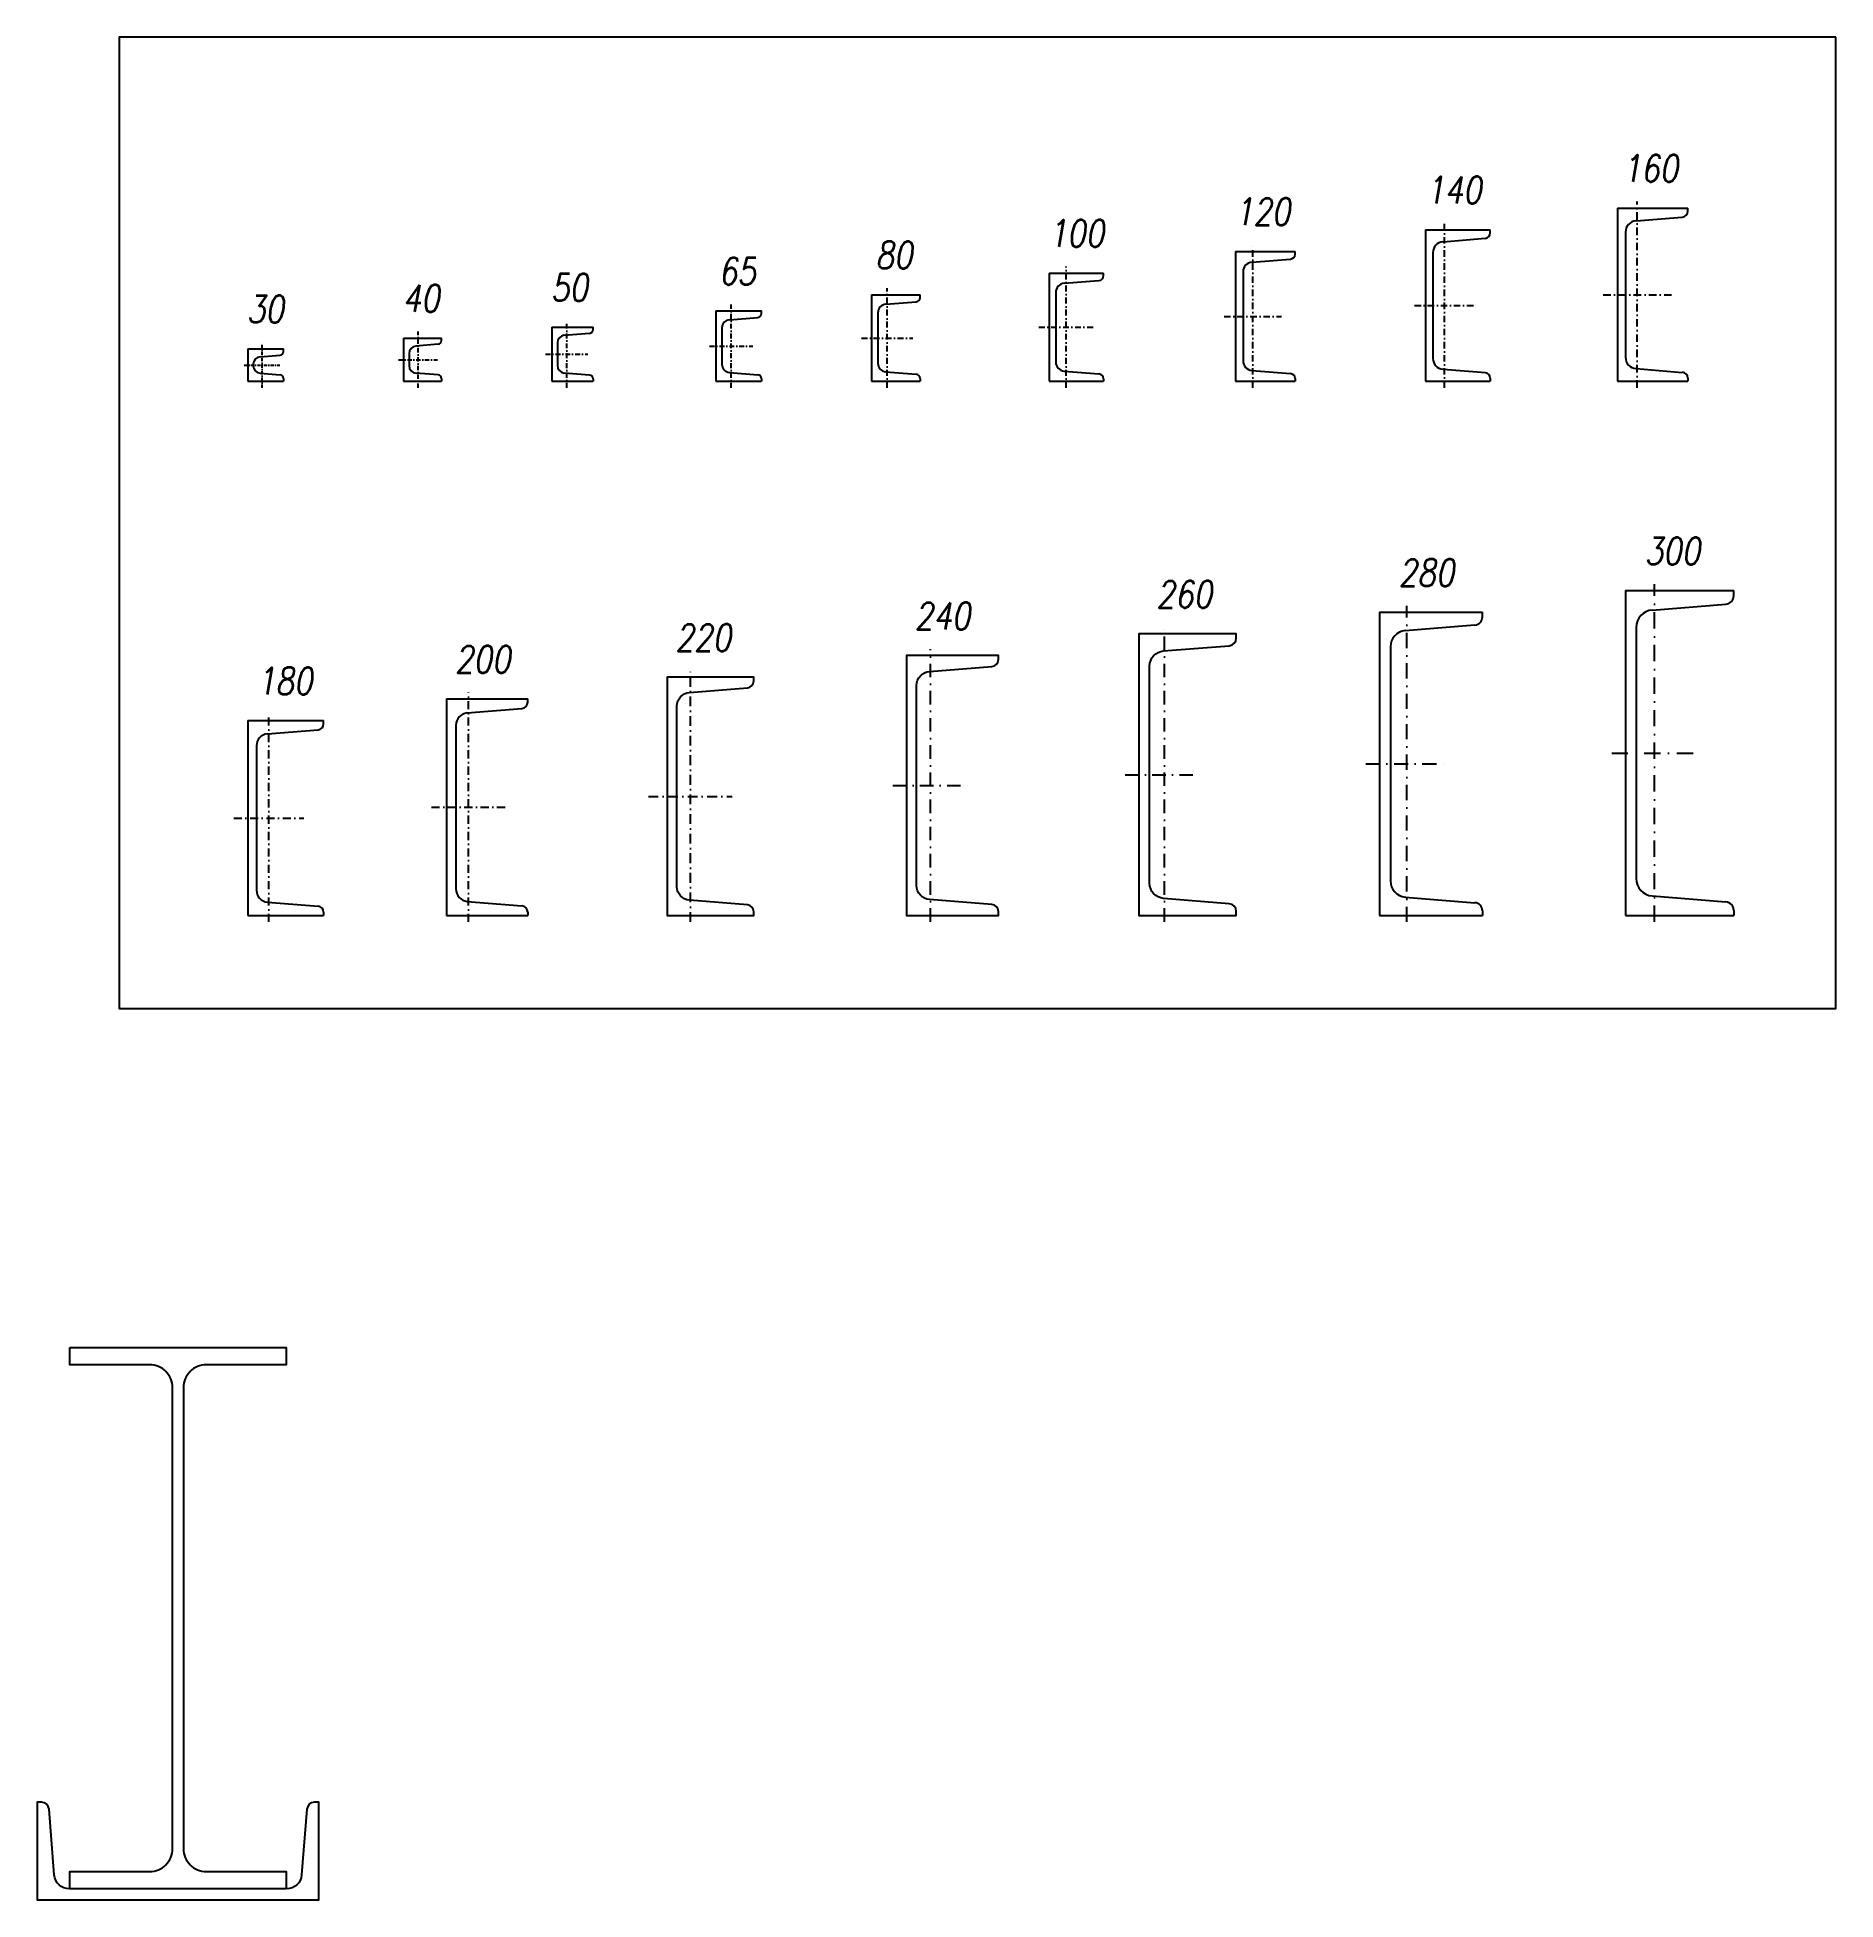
# Model space of a CAD drawing. Header units: millimetres. Extents: x -6949 to 549764, y -83146 to 127128.
# Drawn here: x 35 to 1697, y -50544 to -48824 of the extents above; entities that cross this region are included whole.
import ezdxf
from ezdxf.enums import TextEntityAlignment as Align

# ---------------------------------------------------------------- set-up
doc = ezdxf.new("R2010")
doc.units = ezdxf.units.MM
doc.linetypes.add('TRATTO-PUNTO', pattern=[1, 0.5, -0.25, 0, -0.25])
doc.layers.add('SEZIONI acciaio - Steel sections', color=7, linetype='Continuous', lineweight=25)
doc.styles.add('ROMANS', font='romans.shx', dxfattribs={"width": 0.8, "oblique": 10})

msp = doc.modelspace()

# ---------------------------------------------------------------- texts
at = {"style": 'ROMANS', "oblique": 10, "width": 0.8}
for s, p in [('160', (1525.5, -48957.5)), ('140', (1344, -48977.5)), ('120', (1167.3, -48997.5)), ('100', (995.3, -49017.5)), ('80', (826.9, -49037.5)), ('65', (682.1, -49052.5)), ('40', (390.1, -49077.5)), ('50', (527.1, -49067.5)), ('30', (246.2, -49087.5)), ('300', (1545.9, -49310.9)), ('280', (1318.8, -49330.9)), ('260', (1095, -49350.9)), ('240', (871.7, -49370.9)), ('220', (650.7, -49390.9)), ('200', (447, -49410.9)), ('180', (264, -49430.9))]:
    msp.add_text(s, height=25, dxfattribs=at).set_placement(p, align=Align.CENTER)

# ---------------------------------------------------------------- linework, layer by layer
for p, q in [((1495.1, -48981.7), (1560.1, -48981.7)), ((1495.1, -48981.7), (1495.1, -49141.7)), ((1560.1, -48984.5), (1560.1, -48981.7)), ((1317.7, -49001.7), (1377.7, -49001.7)), ((1317.7, -49001.7), (1317.7, -49141.7)), ((1377.7, -49004.7), (1377.7, -49001.7)), ((1502.6, -49003.9), (1502.6, -49119.5)), ((1512.3, -48993.4), (1555, -48990)), ((1142.3, -49021.7), (1197.3, -49021.7)), ((1142.3, -49021.7), (1142.3, -49141.7)), ((1197.3, -49024.3), (1197.3, -49021.7)), ((1334, -49012.8), (1373.1, -49009.6)), ((1157.5, -49031.6), (1193.1, -49028.8)), ((1324.7, -49022.7), (1324.7, -49120.6)), ((970.3, -49041.7), (1020.3, -49041.7)), ((970.3, -49041.7), (970.3, -49141.7)), ((984.1, -49051.1), (1016.1, -49048.5)), ((1020.3, -49044.1), (1020.3, -49041.7)), ((1149.3, -49040.6), (1149.3, -49122.7)), ((806, -49061.7), (851, -49061.7)), ((806, -49061.7), (806, -49141.7)), ((819.4, -49070.4), (847.3, -49068.2)), ((851, -49064.2), (851, -49061.7)), ((976.3, -49059.6), (976.3, -49123.8)), ((662.4, -49076.7), (704.4, -49076.7)), ((662.4, -49076.7), (662.4, -49141.7)), ((674.8, -49084.8), (701, -49082.8)), ((704.4, -49079), (704.4, -49076.7)), ((704.4, -49079), (704.4, -49076.7)), ((812, -49078.4), (812, -49125)), ((373.9, -49101.7), (408.9, -49101.7)), ((373.9, -49101.7), (373.9, -49141.7)), ((405.7, -49107.5), (385.3, -49109.2)), ((408.9, -49104), (408.9, -49101.7)), ((510.9, -49091.7), (548.9, -49091.7)), ((510.9, -49091.7), (510.9, -49141.7)), ((515.9, -49106.2), (515.9, -49127.1)), ((545.7, -49097.4), (522.3, -49099.3)), ((548.9, -49093.9), (548.9, -49091.7)), ((548.9, -49093.9), (548.9, -49091.7)), ((667.9, -49092.3), (667.9, -49126)), ((230, -49111.7), (263, -49111.7)), ((230, -49111.7), (230, -49141.7)), ((241.4, -49119.1), (259.8, -49117.6)), ((263, -49114.1), (263, -49111.7)), ((378.9, -49116.1), (378.9, -49127.2)), ((230, -49141.7), (263, -49141.7)), ((235, -49126), (235, -49127.3)), ((241.4, -49134.3), (259.8, -49135.7)), ((263, -49139.2), (263, -49141.7)), ((373.9, -49141.7), (408.9, -49141.7)), ((405.7, -49135.8), (385.3, -49134.2)), ((408.9, -49139.3), (408.9, -49141.7)), ((510.9, -49141.7), (548.9, -49141.7)), ((545.7, -49135.9), (522.3, -49134.1)), ((548.9, -49139.4), (548.9, -49141.7)), ((662.4, -49141.7), (704.4, -49141.7)), ((674.8, -49133.5), (701, -49135.6)), ((704.4, -49139.3), (704.4, -49141.7)), ((806, -49141.7), (851, -49141.7)), ((819.4, -49132.9), (847.3, -49135.2)), ((851, -49139.2), (851, -49141.7)), ((970.3, -49141.7), (1020.3, -49141.7)), ((984.1, -49132.2), (1016.1, -49134.8)), ((1020.3, -49139.3), (1020.3, -49141.7)), ((1142.3, -49141.7), (1197.3, -49141.7)), ((1157.5, -49131.7), (1193.1, -49134.5)), ((1197.3, -49139), (1197.3, -49141.7)), ((1317.7, -49141.7), (1377.7, -49141.7)), ((1334, -49130.6), (1373.1, -49133.7)), ((1377.7, -49138.7), (1377.7, -49141.7)), ((1495.1, -49141.7), (1560.1, -49141.7)), ((1512.3, -49129.9), (1555, -49133.4)), ((1560.1, -49138.8), (1560.1, -49141.7)), ((1502.5, -49335), (1602.5, -49335)), ((1502.5, -49335), (1502.5, -49635)), ((1527.2, -49353), (1595.1, -49347.6)), ((1602.5, -49339.6), (1602.5, -49335)), ((1275.4, -49355), (1370.4, -49355)), ((1275.4, -49355), (1275.4, -49635)), ((1370.4, -49359.3), (1370.4, -49355)), ((1299.2, -49371.9), (1363.5, -49366.7)), ((1512.5, -49368.9), (1512.5, -49601)), ((1285.4, -49386.8), (1285.4, -49603.1)), ((413.6, -49435), (488.6, -49435)), ((413.6, -49435), (413.6, -49635)), ((432.7, -49447.9), (483.1, -49443.9)), ((488.6, -49437.9), (488.6, -49435)), ((230, -49455), (300, -49455)), ((230, -49455), (230, -49635)), ((248.1, -49467.3), (294.9, -49463.6)), ((300, -49458.1), (300, -49455)), ((422.1, -49459.4), (422.1, -49610.5)), ((238, -49478.3), (238, -49611.7)), ((248.1, -49622.6), (294.9, -49626.4)), ((432.7, -49622), (483.1, -49626)), ((1299.2, -49618.1), (1363.5, -49623.2)), ((1527.2, -49617), (1595.1, -49622.4)), ((230, -49635), (300, -49635)), ((300, -49631.9), (300, -49635)), ((413.6, -49635), (488.6, -49635)), ((488.6, -49632), (488.6, -49635)), ((1275.4, -49635), (1370.4, -49635)), ((1370.4, -49630.7), (1370.4, -49635)), ((1502.5, -49635), (1602.5, -49635)), ((1602.5, -49630.4), (1602.5, -49635))]:
    msp.add_line(p, q)
at = {"linetype": 'TRATTO-PUNTO', "ltscale": 14}
for p, q in [((1513.5, -49147.6), (1513.5, -48975.7)), ((1481.9, -49061.7), (1545.1, -49061.7))]:
    msp.add_line(p, q, dxfattribs=at)
at = {"linetype": 'TRATTO-PUNTO', "ltscale": 12}
for p, q in [((1335.3, -49147.6), (1335.3, -48995.7)), ((1158.4, -49147.6), (1158.4, -49015.7)), ((1307.7, -49071.7), (1364.4, -49071.7)), ((1131.8, -49081.7), (1184.9, -49081.7))]:
    msp.add_line(p, q, dxfattribs=at)
at = {"linetype": 'TRATTO-PUNTO', "ltscale": 11}
for p, q in [((985.8, -49147.6), (985.8, -49035.7)), ((820.5, -49147.6), (820.5, -49055.7)), ((796.9, -49101.7), (844.2, -49101.7)), ((960.8, -49091.7), (1010.8, -49091.7))]:
    msp.add_line(p, q, dxfattribs=at)
at = {"linetype": 'TRATTO-PUNTO', "ltscale": 9}
for p, q in [((676.6, -49147.6), (676.6, -49070.7)), ((524.6, -49147.6), (524.6, -49085.7)), ((505.1, -49116.7), (544.1, -49116.7)), ((656.6, -49109.2), (696.6, -49109.2))]:
    msp.add_line(p, q, dxfattribs=at)
at = {"linetype": 'TRATTO-PUNTO', "ltscale": 6}
for p, q in [((243.1, -49147.6), (243.1, -49105.7)), ((226.6, -49126.7), (259.5, -49126.7))]:
    msp.add_line(p, q, dxfattribs=at)
at = {"linetype": 'TRATTO-PUNTO', "ltscale": 8}
for p, q in [((387.2, -49147.6), (387.2, -49095.7)), ((369.3, -49121.7), (405.1, -49121.7))]:
    msp.add_line(p, q, dxfattribs=at)
at = {"linetype": 'TRATTO-PUNTO', "ltscale": 30}
for p, q in [((1529.5, -49640.9), (1529.5, -49329.1)), ((1489.8, -49485), (1569.2, -49485))]:
    msp.add_line(p, q, dxfattribs=at)
at = {"linetype": 'TRATTO-PUNTO', "ltscale": 28}
msp.add_line((1300.7, -49640.9), (1300.7, -49349.1), dxfattribs=at)
at = {"linetype": 'TRATTO-PUNTO', "ltscale": 25}
for p, q in [((1076.7, -49640.9), (1076.7, -49369.1)), ((860.7, -49640.9), (860.7, -49389.1)), ((825.7, -49515), (895.8, -49515)), ((1040.3, -49505), (1113.1, -49505))]:
    msp.add_line(p, q, dxfattribs=at)
at = {"linetype": 'TRATTO-PUNTO', "ltscale": 18}
for p, q in [((638.8, -49640.9), (638.8, -49409.1)), ((600.1, -49525), (677.4, -49525))]:
    msp.add_line(p, q, dxfattribs=at)
at = {"linetype": 'TRATTO-PUNTO', "ltscale": 15}
for p, q in [((433.7, -49640.9), (433.7, -49429.1)), ((249.3, -49640.9), (249.3, -49449.1)), ((399.7, -49535), (467.7, -49535)), ((217, -49545), (281.6, -49545))]:
    msp.add_line(p, q, dxfattribs=at)
at = {"linetype": 'TRATTO-PUNTO', "ltscale": 26}
msp.add_line((1262.7, -49495), (1338.7, -49495), dxfattribs=at)
msp.add_lwpolyline([(1696.8, -48823.9), (111.1, -48823.9), (111.1, -49720.8), (1696.8, -49720.8)], close=True)
for points in [[(1075.9, -49619.2, -0.391021), (1063, -49605.3), (1063, -49404.7, -0.391021), (1075.9, -49390.7), (1136.6, -49385.9, 0.391021), (1143, -49378.9), (1143, -49375), (1053, -49375), (1053, -49635), (1143, -49635), (1143, -49631, 0.391021), (1136.6, -49624.1)], [(859.8, -49620.3, -0.391021), (847.8, -49607.3), (847.8, -49422.6, -0.391021), (859.8, -49409.7), (917.4, -49405.1, 0.391021), (923.3, -49398.6), (923.3, -49395), (838.3, -49395), (838.3, -49635), (923.3, -49635), (923.3, -49631.4, 0.391021), (917.4, -49624.9)], [(626.4, -49608.5), (626.4, -49441.5, -0.391021), (637.9, -49429), (691.4, -49424.8, 0.391021), (697.4, -49418.3), (697.4, -49415), (617.4, -49415), (617.4, -49635), (697.4, -49635), (697.4, -49631.7, 0.391021), (691.4, -49625.2), (637.9, -49620.9, -0.391021)], [(279.7, -50521.1, -0.391021), (265.8, -50534), (65.2, -50534, -0.391021), (51.2, -50521.1), (46.4, -50460.4, 0.391021), (39.4, -50454), (35.5, -50454), (35.5, -50544), (295.5, -50544), (295.5, -50454), (291.5, -50454, 0.391021), (284.6, -50460.4)]]:
    msp.add_lwpolyline(points, format="xyb", close=True)
for centre, radius, start, end in [((1554.6, -48984.5), 5.5, 274.5739, 0), ((1372.7, -49004.7), 5, 274.5739, 0), ((1513.1, -49003.9), 10.5, 94.5739, 180), ((1334.7, -49022.7), 10, 94.5739, 180), ((1158.3, -49040.6), 9, 94.5739, 180), ((1192.8, -49024.3), 4.5, 274.5739, 0), ((984.8, -49059.6), 8.5, 94.5739, 180), ((1015.8, -49044.1), 4.5, 274.5739, 0), ((820, -49078.4), 8, 94.5739, 180), ((847, -49064.2), 4, 274.5739, 0), ((675.4, -49092.3), 7.5, 94.533, 180), ((700.7, -49079), 3.75, 274.533, 0), ((405.4, -49104), 3.5, 274.5739, 0), ((522.9, -49106.2), 7, 94.5739, 180), ((545.4, -49093.9), 3.5, 274.5739, 0), ((242, -49126), 7, 94.5739, 180), ((259.5, -49114.1), 3.5, 274.5739, 0), ((385.9, -49116.1), 7, 94.5739, 180), ((820, -49125), 8, 180, 265.4261), ((984.8, -49123.8), 8.5, 180, 265.4261), ((1158.3, -49122.7), 9, 180, 265.4261), ((1334.7, -49120.6), 10, 180, 265.4261), ((1513.1, -49119.5), 10.5, 180, 265.4261), ((242, -49127.3), 7, 180, 265.4261), ((259.5, -49139.2), 3.5, 0, 85.4261), ((385.9, -49127.2), 7, 180, 265.4261), ((405.4, -49139.3), 3.5, 0, 85.4261), ((522.9, -49127.1), 7, 180, 265.4261), ((545.4, -49139.4), 3.5, 0, 85.4261), ((675.4, -49126), 7.5, 180, 265.467), ((700.7, -49139.3), 3.75, 0, 85.467), ((847, -49139.2), 4, 0, 85.4261), ((1015.8, -49139.3), 4.5, 0, 85.4261), ((1192.8, -49139), 4.5, 0, 85.4261), ((1372.7, -49138.7), 5, 0, 85.4261), ((1554.6, -49138.8), 5.5, 0, 85.4261), ((1594.5, -49339.6), 8, 274.5739, 0), ((1362.9, -49359.3), 7.5, 274.5739, 0), ((1528.5, -49368.9), 16, 94.5739, 180), ((1300.4, -49386.8), 15, 94.5739, 180), ((433.6, -49459.4), 11.5, 94.5739, 180), ((482.6, -49437.9), 6, 274.5739, 0), ((249, -49478.3), 11, 94.5739, 180), ((294.5, -49458.1), 5.5, 274.5739, 0), ((1300.4, -49603.1), 15, 180, 265.4261), ((1528.5, -49601), 16, 180, 265.4261), ((249, -49611.7), 11, 180, 265.4261), ((433.6, -49610.5), 11.5, 180, 265.4261), ((1362.9, -49630.7), 7.5, 0, 85.4261), ((1594.5, -49630.4), 8, 0, 85.4261), ((294.5, -49631.9), 5.5, 0, 85.4261), ((482.6, -49632), 6, 0, 85.4261)]:
    msp.add_arc(centre, radius, start, end)
at = {"layer": 'Defpoints', "color": 0, "linetype": 'ByBlock'}
for p in [(1560.1, -48981.7), (1377.7, -49001.7), (1197.3, -49021.7), (1020.3, -49041.7), (263, -49141.7), (548.9, -49141.7), (704.4, -49141.7), (851, -49141.7), (1020.3, -49141.7), (1197.3, -49141.7), (1377.7, -49141.7), (1560.1, -49141.7), (1602.5, -49335), (1370.4, -49355), (1143, -49375), (1143, -49375), (1143, -49375), (1143, -49375), (1143, -49375), (923.3, -49395), (923.3, -49395), (923.3, -49395), (923.3, -49395), (697.4, -49415), (697.4, -49415), (488.6, -49435), (488.6, -49435), (300, -49455), (300, -49635), (488.6, -49635), (697.4, -49635), (923.3, -49635), (1143, -49635), (1370.4, -49635), (1602.5, -49635)]:
    msp.add_point(p, dxfattribs=at)
at = {"layer": 'SEZIONI acciaio - Steel sections'}
msp.add_lwpolyline([(65.5, -50034), (265.5, -50034), (265.5, -50050), (191.6, -50050, 0.414214), (170.6, -50071), (170.6, -50497, 0.414214), (191.6, -50518), (265.5, -50518), (265.5, -50534), (65.5, -50534), (65.5, -50518), (139.4, -50518, 0.414214), (160.4, -50497), (160.4, -50071, 0.414214), (139.4, -50050), (65.5, -50050)], format="xyb", close=True, dxfattribs=at)

msp.set_redraw_order([(e.dxf.handle, doc.entitydb.next_handle()) for e in msp.query("TEXT MTEXT ATTDEF DIMENSION ARC_DIMENSION")])  # texts and dimensions are drawn at this point

doc.saveas('drawing.dxf')
